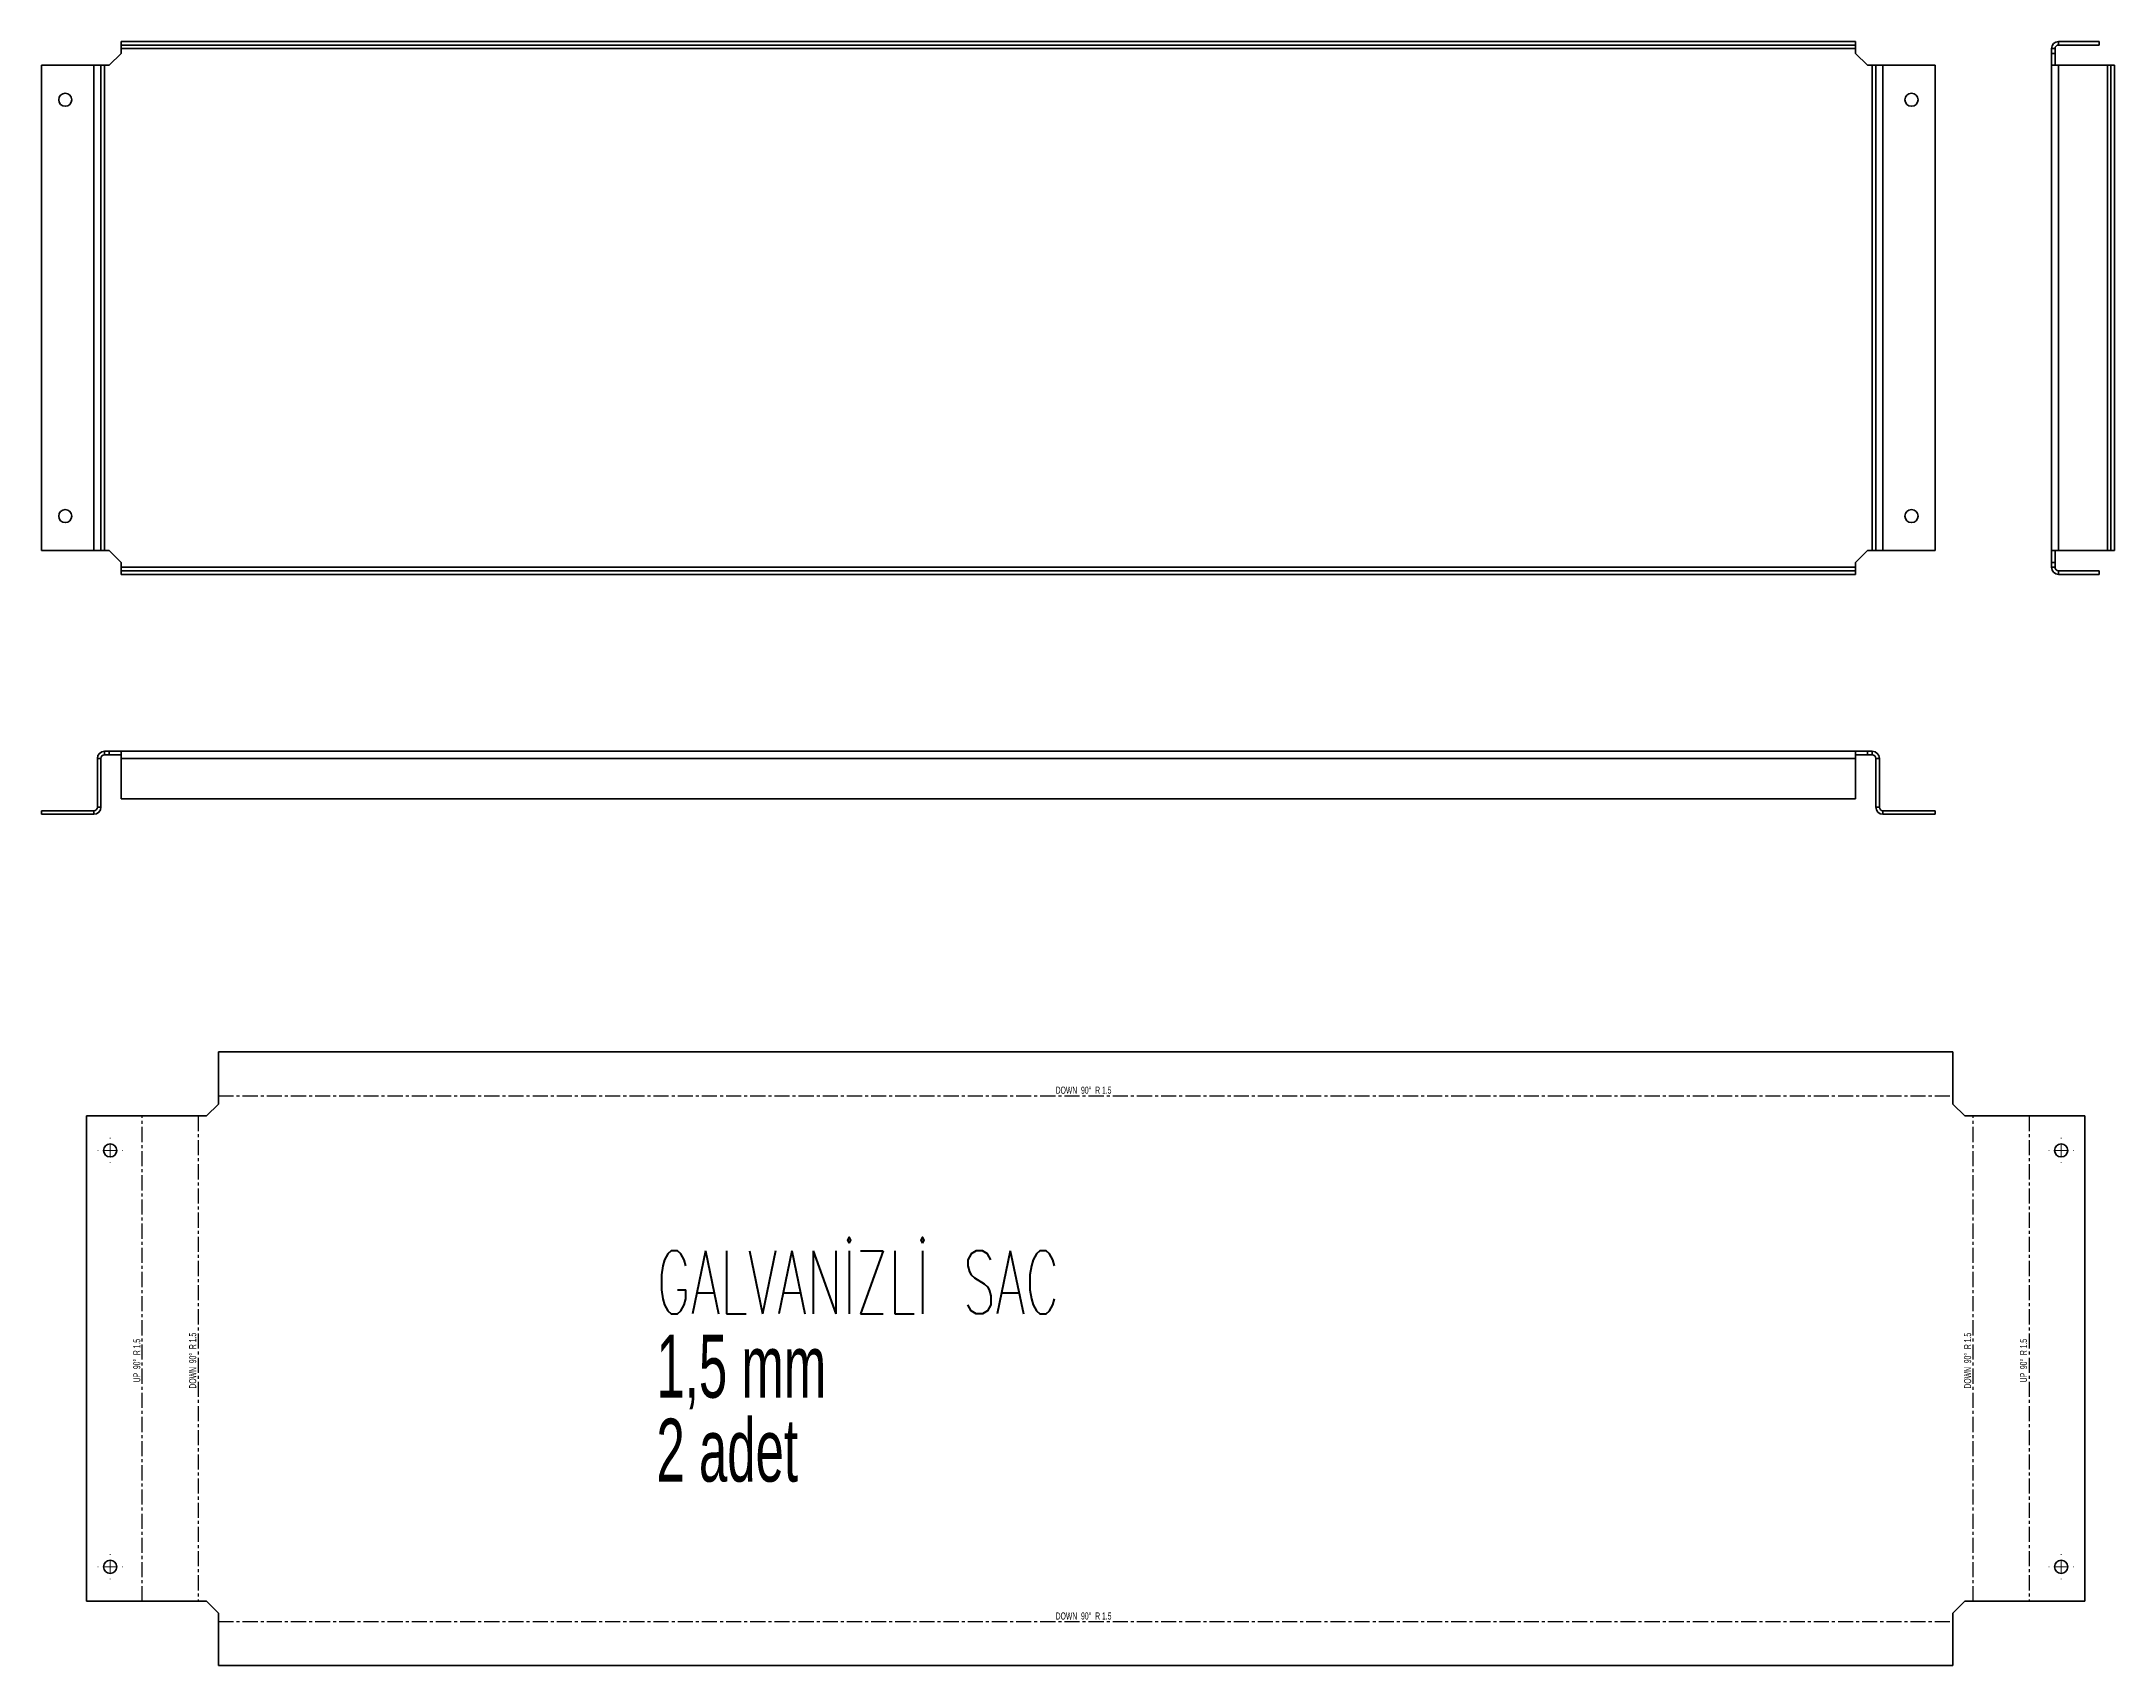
# Model space of a CAD drawing. Header units: millimetres. Extents: x -259 to 612, y -101 to 1067.
# Drawn here: x -259 to 612, y -101 to 582 of the extents above; entities that cross this region are included whole.
import ezdxf

# ---------------------------------------------------------------- set-up
doc = ezdxf.new("R2010")
doc.units = ezdxf.units.MM
doc.linetypes.add('CENTER', pattern=[10.16, 6.35, -1.27, 1.27, -1.27])
doc.styles.add('SLDTEXTSTYLE0', font='TXT', dxfattribs={"width": 0.605, "bigfont": 'bigfont'})
doc.styles.add('SLDTEXTSTYLE1', font='TXT', dxfattribs={"width": 0.605})
doc.styles.add('SLDTEXTSTYLE2', font='TXT', dxfattribs={"width": 0.5675})
doc.styles.add('SLDTEXTSTYLE3', font='TXT', dxfattribs={"width": 0.572187})

msp = doc.modelspace()

# ---------------------------------------------------------------- texts
at = {"color": 7, "linetype": 'Continuous', "lineweight": 0}
for s, insert, char_height, attachment_point, style in [('DOWN  90°  R 1.5', (178.99, 142.24), 3, 2, 'SLDTEXTSTYLE3'), ('GALVANİZLİ SAC', (-0.53, 73.24), 26.4583, 1, 'SLDTEXTSTYLE0'), ('1,5 mm', (-0.53, 37.96), 26.458, 1, 'SLDTEXTSTYLE1'), ('2 adet', (-0.53, 2.68), 26.458, 1, 'SLDTEXTSTYLE1'), ('DOWN  90°  R 1.5', (178.99, -78.76), 3, 2, 'SLDTEXTSTYLE3')]:
    msp.add_mtext(s, dxfattribs=dict(at, insert=insert, char_height=char_height, attachment_point=attachment_point, style=style))
at = {"color": 7, "linetype": 'Continuous', "lineweight": 0, "char_height": 3, "attachment_point": 2, "rotation": 90}
for s, insert, style in [('DOWN  90°  R 1.5', (-196.96, 27.03), 'SLDTEXTSTYLE3'), ('DOWN  90°  R 1.5', (549.05, 27.03), 'SLDTEXTSTYLE3'), ('UP  90°  R 1.5', (-220.46, 27.08), 'SLDTEXTSTYLE2'), ('UP  90°  R 1.5', (572.55, 27.08), 'SLDTEXTSTYLE2')]:
    msp.add_mtext(s, dxfattribs=dict(at, insert=insert, style=style))

# ---------------------------------------------------------------- blocks, each defined once
blk = doc.blocks.new('SW_CENTERMARKSYMBOL_0')
at = {"color": 0, "linetype": 'Continuous', "lineweight": 18}
for p, q in [((-5, 0), (-5.25, 0)), ((0, 0), (-2.5, 0)), ((0, 5), (0, 5.25)), ((0, 0), (0, 2.5)), ((0, 0), (0, -2.5)), ((0, 0), (2.5, 0)), ((5, 0), (5.25, 0)), ((0, -5), (0, -5.25))]:
    blk.add_line(p, q, dxfattribs=at)
blk = doc.blocks.new('SW_CENTERMARKSYMBOL_1')
at = {"color": 0, "linetype": 'Continuous', "lineweight": 18}
for p, q in [((-5, 0), (-5.25, 0)), ((0, 0), (-2.5, 0)), ((0, 5), (0, 5.25)), ((0, 0), (0, 2.5)), ((0, 0), (0, -2.5)), ((0, 0), (2.5, 0)), ((5, 0), (5.25, 0)), ((0, -5), (0, -5.25))]:
    blk.add_line(p, q, dxfattribs=at)
blk = doc.blocks.new('SW_CENTERMARKSYMBOL_2')
at = {"color": 0, "linetype": 'Continuous', "lineweight": 18}
for p, q in [((-5, 0), (-5.25, 0)), ((0, 0), (-2.5, 0)), ((0, 5), (0, 5.25)), ((0, 0), (0, 2.5)), ((0, 0), (0, -2.5)), ((0, 0), (2.5, 0)), ((5, 0), (5.25, 0)), ((0, -5), (0, -5.25))]:
    blk.add_line(p, q, dxfattribs=at)
blk = doc.blocks.new('SW_CENTERMARKSYMBOL_3')
at = {"color": 0, "linetype": 'Continuous', "lineweight": 18}
for p, q in [((-5, 0), (-5.25, 0)), ((0, 0), (-2.5, 0)), ((0, 5), (0, 5.25)), ((0, 0), (0, 2.5)), ((0, 0), (0, -2.5)), ((0, 0), (2.5, 0)), ((5, 0), (5.25, 0)), ((0, -5), (0, -5.25))]:
    blk.add_line(p, q, dxfattribs=at)

# ---------------------------------------------------------------- linework, layer by layer
at = {"color": 7, "linetype": 'Continuous', "lineweight": 35}
for p, q in [((-225.51, 576.52), (-230.51, 571.52)), ((-225.51, 581.52), (503.49, 581.52)), ((-225.51, 581.52), (-225.51, 580.02)), ((-225.51, 580.02), (503.49, 580.02)), ((-225.51, 580.02), (-225.51, 578.52)), ((-225.51, 578.52), (503.49, 578.52)), ((-225.51, 578.52), (-225.51, 576.52)), ((503.49, 580.02), (503.49, 581.52)), ((503.49, 578.52), (503.49, 580.02)), ((503.49, 576.52), (503.49, 578.52)), ((508.49, 571.52), (503.49, 576.52)), ((587.31, 578.52), (585.81, 578.52)), ((585.81, 578.52), (585.81, 576.52)), ((587.31, 576.52), (585.81, 576.52)), ((585.81, 576.52), (585.81, 571.52)), ((587.31, 578.52), (587.31, 576.52)), ((587.31, 576.52), (587.31, 571.52)), ((588.81, 581.52), (588.81, 580.02)), ((605.81, 581.52), (588.81, 581.52)), ((588.81, 580.02), (605.81, 580.02)), ((605.81, 581.52), (605.81, 580.02)), ((-259.01, 367.52), (-259.01, 571.52)), ((-259.01, 571.52), (-237.01, 571.52)), ((-237.01, 367.52), (-237.01, 571.52)), ((-237.01, 571.52), (-234.01, 571.52)), ((-234.01, 571.52), (-234.01, 367.52)), ((-232.51, 571.52), (-234.01, 571.52)), ((-232.51, 367.52), (-232.51, 571.52)), ((-230.51, 571.52), (-232.51, 571.52)), ((510.49, 571.52), (508.49, 571.52)), ((510.49, 571.52), (510.49, 367.52)), ((511.99, 571.52), (510.49, 571.52)), ((511.99, 367.52), (511.99, 571.52)), ((511.99, 571.52), (514.99, 571.52)), ((514.99, 571.52), (536.99, 571.52)), ((514.99, 367.52), (514.99, 571.52)), ((536.99, 571.52), (536.99, 367.52)), ((585.81, 367.52), (585.81, 571.52)), ((585.81, 571.52), (588.81, 571.52)), ((588.81, 367.52), (588.81, 571.52)), ((609.31, 571.52), (588.81, 571.52)), ((610.81, 571.52), (609.31, 571.52)), ((609.31, 571.52), (609.31, 367.52)), ((610.81, 367.52), (610.81, 571.52)), ((612.31, 571.52), (610.81, 571.52)), ((612.31, 367.52), (612.31, 571.52)), ((-237.01, 367.52), (-259.01, 367.52)), ((-234.01, 367.52), (-237.01, 367.52)), ((-234.01, 367.52), (-232.51, 367.52)), ((-232.51, 367.52), (-230.51, 367.52)), ((-230.51, 367.52), (-225.51, 362.52)), ((503.49, 362.52), (508.49, 367.52)), ((508.49, 367.52), (510.49, 367.52)), ((510.49, 367.52), (511.99, 367.52)), ((514.99, 367.52), (511.99, 367.52)), ((536.99, 367.52), (514.99, 367.52)), ((588.81, 367.52), (585.81, 367.52)), ((585.81, 367.52), (585.81, 362.52)), ((587.31, 367.52), (587.31, 362.52)), ((609.31, 367.52), (588.81, 367.52)), ((609.31, 367.52), (610.81, 367.52)), ((612.31, 367.52), (610.81, 367.52)), ((-225.51, 362.52), (-225.51, 360.52)), ((-225.51, 360.52), (-225.51, 359.02)), ((503.49, 360.52), (-225.51, 360.52)), ((-225.51, 359.02), (-225.51, 357.52)), ((503.49, 359.02), (-225.51, 359.02)), ((503.49, 357.52), (-225.51, 357.52)), ((503.49, 360.52), (503.49, 362.52)), ((503.49, 359.02), (503.49, 360.52)), ((503.49, 357.52), (503.49, 359.02)), ((587.31, 362.52), (585.81, 362.52)), ((585.81, 362.52), (585.81, 360.52)), ((585.81, 360.52), (587.31, 360.52)), ((587.31, 362.52), (587.31, 360.52)), ((588.81, 359.02), (588.81, 357.52)), ((605.81, 359.02), (588.81, 359.02)), ((605.81, 357.52), (588.81, 357.52)), ((605.81, 359.02), (605.81, 357.52)), ((-234.01, 280.18), (-235.51, 280.18)), ((-235.51, 259.68), (-235.51, 280.18)), ((-234.01, 259.68), (-234.01, 280.18)), ((-232.51, 283.18), (-232.51, 281.68)), ((-230.51, 283.18), (-232.51, 283.18)), ((-230.51, 281.68), (-232.51, 281.68)), ((-230.51, 281.68), (-230.51, 283.18)), ((-225.51, 283.18), (-230.51, 283.18)), ((-225.51, 281.68), (-230.51, 281.68)), ((-225.51, 283.18), (503.49, 283.18)), ((-225.51, 280.18), (-225.51, 283.18)), ((-225.51, 280.18), (503.49, 280.18)), ((-225.51, 263.18), (-225.51, 280.18)), ((503.49, 283.18), (503.49, 280.18)), ((508.49, 283.18), (503.49, 283.18)), ((508.49, 281.68), (503.49, 281.68)), ((503.49, 263.18), (503.49, 280.18)), ((508.49, 281.68), (508.49, 283.18)), ((510.49, 283.18), (508.49, 283.18)), ((510.49, 281.68), (508.49, 281.68)), ((510.49, 281.68), (510.49, 283.18)), ((513.49, 280.18), (511.99, 280.18)), ((511.99, 280.18), (511.99, 259.68)), ((513.49, 259.68), (513.49, 280.18)), ((-225.51, 263.18), (503.49, 263.18)), ((-259.01, 258.18), (-237.01, 258.18)), ((-259.01, 256.68), (-259.01, 258.18)), ((-259.01, 256.68), (-237.01, 256.68)), ((-237.01, 258.18), (-237.01, 256.68)), ((-235.51, 259.68), (-234.01, 259.68)), ((513.49, 259.68), (511.99, 259.68)), ((514.99, 258.18), (514.99, 256.68)), ((514.99, 258.18), (536.99, 258.18)), ((514.99, 256.68), (536.99, 256.68)), ((536.99, 256.68), (536.99, 258.18)), ((-184.63, 134.91), (-184.63, 156.92)), ((544.37, 156.92), (-184.63, 156.92)), ((544.37, 156.92), (544.37, 134.91)), ((-189.63, 129.91), (-184.63, 134.91)), ((544.37, 134.91), (549.37, 129.91)), ((-240.13, 129.91), (-189.63, 129.91)), ((-240.13, 129.91), (-240.13, -74.09)), ((549.37, 129.91), (599.88, 129.91)), ((599.88, -74.09), (599.88, 129.91)), ((-189.63, -74.09), (-240.13, -74.09)), ((-184.63, -79.09), (-189.63, -74.09)), ((549.37, -74.09), (544.37, -79.09)), ((599.88, -74.09), (549.37, -74.09)), ((-184.63, -101.09), (-184.63, -79.09)), ((544.37, -79.09), (544.37, -101.09)), ((-184.63, -101.09), (544.37, -101.09))]:
    msp.add_line(p, q, dxfattribs=at)
at = {"color": 7, "linetype": 'CENTER'}
for p, q in [((-184.63, 138.41), (544.37, 138.41)), ((-216.63, -74.09), (-216.63, 129.91)), ((-193.13, 129.91), (-193.13, -74.09)), ((552.87, -74.09), (552.87, 129.91)), ((576.38, 129.91), (576.38, -74.09)), ((-184.63, -82.59), (544.37, -82.59))]:
    msp.add_line(p, q, dxfattribs=at)
at = {"color": 7, "linetype": 'Continuous', "lineweight": 35}
for centre in [(-249.01, 557.02), (526.99, 557.02), (-249.01, 382.02), (526.99, 382.02), (-230.13, 115.41), (589.88, 115.41), (-230.13, -59.59), (589.88, -59.59)]:
    msp.add_circle(centre, 2.75, dxfattribs=at)
for centre, radius, start, end in [((588.81, 578.52), 3, 90, 180), ((588.81, 578.52), 1.5, 90, 180), ((588.81, 360.52), 3, 180, 270), ((588.81, 360.52), 1.5, 180, 270), ((-232.51, 280.18), 3, 90, 180), ((-232.51, 280.18), 1.5, 90, 180), ((510.49, 280.18), 3, 0, 90), ((510.49, 280.18), 1.5, 0, 90), ((-237.01, 259.68), 3, 270, 0), ((-237.01, 259.68), 1.5, 270, 0), ((514.99, 259.68), 3, 180, 270), ((514.99, 259.68), 1.5, 180, 270)]:
    msp.add_arc(centre, radius, start, end, dxfattribs=at)

# ---------------------------------------------------------------- block references
at = {"color": 7, "linetype": 'Continuous', "lineweight": 18}
for name, p in [('SW_CENTERMARKSYMBOL_0', (-230.13, 115.41)), ('SW_CENTERMARKSYMBOL_3', (589.88, 115.41)), ('SW_CENTERMARKSYMBOL_1', (-230.13, -59.59)), ('SW_CENTERMARKSYMBOL_2', (589.88, -59.59))]:
    msp.add_blockref(name, p, dxfattribs=at)

msp.set_redraw_order([(e.dxf.handle, doc.entitydb.next_handle()) for e in msp.query("TEXT MTEXT ATTDEF DIMENSION ARC_DIMENSION")])  # texts and dimensions are drawn at this point

doc.saveas('drawing.dxf')
